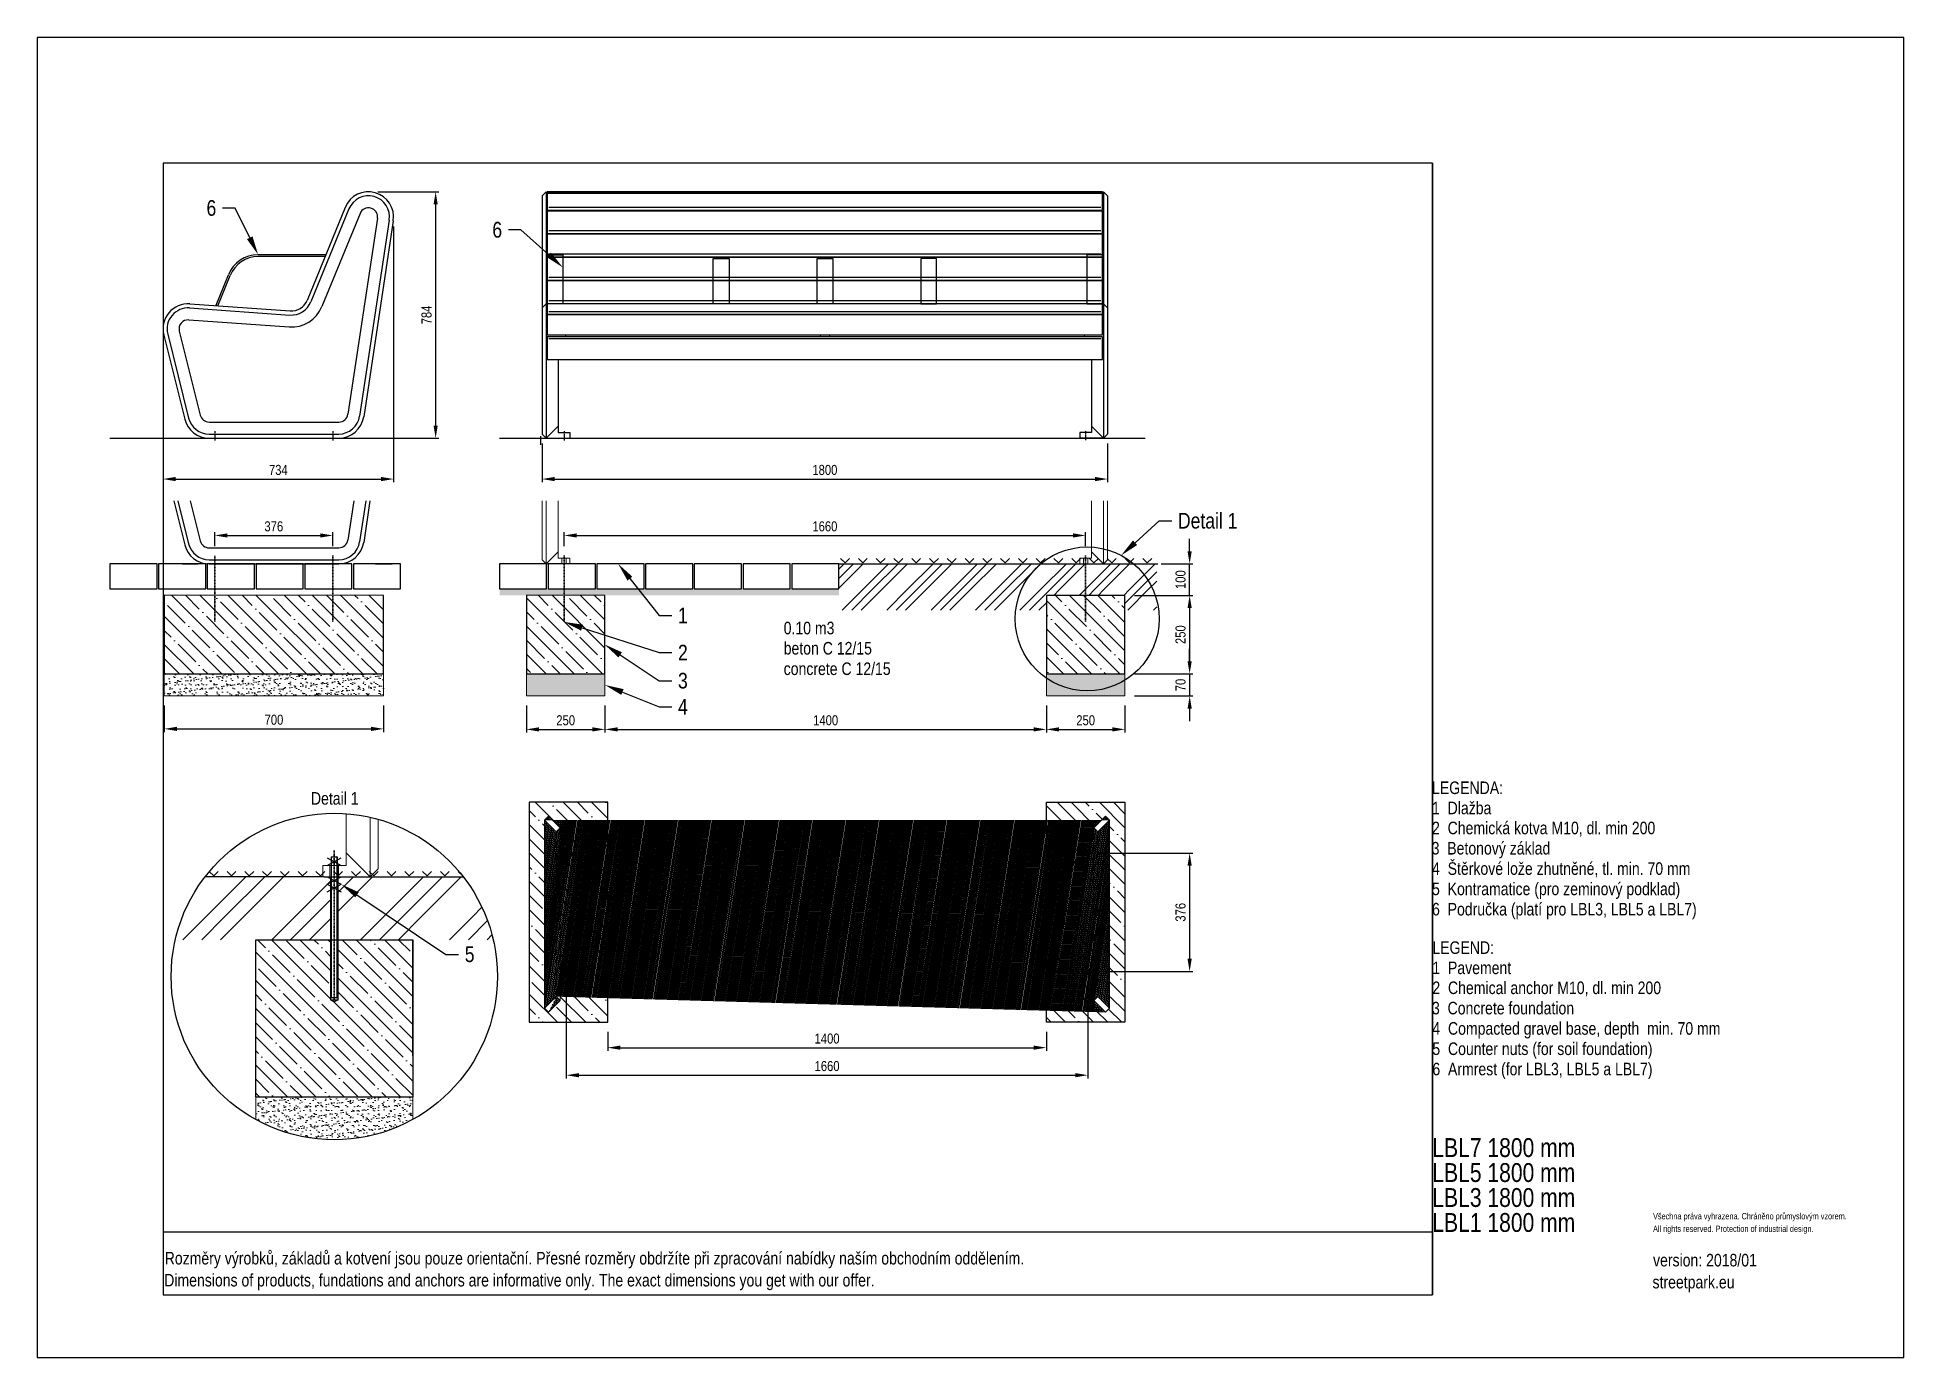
# Model space of a CAD drawing. Header units: millimetres. Extents: x 11004 to 16944, y 3085 to 7285.
import ezdxf
from ezdxf import colors
from ezdxf.entities.mleader import LeaderData, LeaderLine
from ezdxf.lldxf.tags import DXFTag
from ezdxf.math import Vec2, Vec3

# ---------------------------------------------------------------- set-up
doc = ezdxf.new("R2010")
doc.units = ezdxf.units.MM
doc.header["$LTSCALE"] = 0.3
doc.linetypes.add('DashDot', pattern=[15, 9, -3, 0, -3])
doc.layers.add('Nekreslit', color=6, linetype='Continuous', plot=False)
doc.layers.add('SRAFY', color=251, linetype='Continuous', lineweight=13)
doc.styles.add('SEACAD_Arial', font='arial.ttf', dxfattribs={"width": 0.8})
tags = doc.linetypes.add('HIDDEN2', pattern=[4.762499999999999, 3.175, -1.5875]).pattern_tags.tags
tags[6:7] = [DXFTag(74, 4), DXFTag(75, 0), DXFTag(340, '0'), DXFTag(46, 0.0), DXFTag(50, 0.0), DXFTag(44, 0.0), DXFTag(45, 0.0)]
tags[4:5] = [DXFTag(74, 4), DXFTag(75, 0), DXFTag(340, '0'), DXFTag(46, 0.0), DXFTag(50, 0.0), DXFTag(44, 0.0), DXFTag(45, 0.0)]
doc.dimstyles.new('ISO-25', dxfattribs={"dimtxt": 1.6, "dimasz": 2, "dimexe": 0.5, "dimexo": 1.5, "dimtad": 1, "dimdec": 0, "dimtxsty": 'SEACAD_Arial', "dimcen": 2, "dimadec": 0, "dimazin": 0, "dimtfac": 1, "dimtdec": 0, "dimtmove": 0, "dimatfit": 3, "dimfxl": 1, "dimarcsym": 0})

msp = doc.modelspace()

# ---------------------------------------------------------------- texts
at = {"style": 'SEACAD_Arial', "width": 0.8}
for s, height, p in [('0.10 m3', 40, (13379.88864723086, 5386.234518004806)), ('beton C 12/15', 40, (13379.88864723086, 5321.978037786525)), ('concrete C 12/15', 40, (13379.88864723086, 5256.805460225122)), ('LEGENDA:', 40, (15443.33503853712, 4878.080929332466)), ('1  Dlažba', 40, (15443.33503853712, 4813.824449114185)), ('2  Chemická kotva M10, dl. min 200', 40, (15443.33503853712, 4750.276332856889)), ('3  Betonový základ', 40, (15442.15048460378, 4685.766568295794)), ('4  Štěrkové lože zhutněné, tl. min. 70 mm', 40, (15443.33503853712, 4621.055008459341)), ('5  Kontramatice (pro zeminový podklad)', 40, (15443.33503853712, 4556.478739271772)), ('6  Područka (platí pro LBL3, LBL5 a LBL7)', 40, (15443.33503853712, 4491.902470084202)), ('LEGEND:', 40, (15444.4084726781, 4369.588575212293)), ('1  Pavement', 40, (15444.4084726781, 4305.332094994013)), ('2  Chemical anchor M10, dl. min 200', 40, (15444.4084726781, 4241.783978736717)), ('3  Concrete foundation', 40, (15443.22391874476, 4177.274214175622)), ('4  Compacted gravel base, depth  min. 70 mm', 40, (15444.4084726781, 4112.562654339169)), ('5  Counter nuts (for soil foundation)', 40, (15444.4084726781, 4047.96551700665)), ('6  Armrest (for LBL3, LBL5 a LBL7)', 40, (15444.4084726781, 3983.41011596403)), ('LBL7 1800 mm ', 60, (15444.4084726781, 3723.539394707373)), ('LBL5 1800 mm ', 60, (15444.4084726781, 3644.120611313088)), ('LBL3 1800 mm ', 60, (15444.4084726781, 3564.701827918804)), ('LBL1 1800 mm ', 60, (15444.4084726781, 3485.28304452452)), ('All rights reserved. Protection of industrial design.', 20, (16146.72227966634, 3485.28304452452)), ('Všechna práva vyhrazena. Chráněno průmyslovým vzorem.', 20, (16146.72227966634, 3525.28304452452)), ('Rozměry výrobků, základů a kotvení jsou pouze orientační. Přesné rozměry obdržíte při zpracování nabídky naším obchodním oddělením.', 39.99820820429695, (11409.83672011013, 3381.627208643401)), ('version: 2018/01', 39.99993797590681, (16146.72227966634, 3375.478565304308)), ('Dimensions of products, fundations and anchors are informative only. The exact dimensions you get with our offer.', 39.99820820429695, (11408.22117924268, 3311.743398272525)), ('streetpark.eu', 39.99993797590681, (16145.10666893284, 3305.591732722273))]:
    msp.add_text(s, height=height, dxfattribs=at).set_placement(p)
at = {"insert": (11875.19757603731, 4884.36015852295), "char_height": 40, "attachment_point": 1, "style": 'SEACAD_Arial'}
msp.add_mtext_dynamic_manual_height_columns('Detail 1', width=226.121224998973, gutter_width=200, heights=[0], dxfattribs=at)

# ---------------------------------------------------------------- blocks, each defined once
blk = doc.blocks.new('*D134')
at = {"color": 0, "lineweight": -2, "transparency": 16777216}
for p, q in [((12680.9416338045, 5666.473690451301), (12680.9416338045, 5710.716373263493)), ((14340.90482385179, 5666.481929509306), (14340.90482385179, 5710.716373263493)), ((12720.9416338045, 5700.716373263493), (14300.90482385179, 5700.716373263493))]:
    blk.add_line(p, q, dxfattribs=at)
at = {"color": 0, "transparency": 16777216}
for points in [[(12720.9416338045, 5707.38303993016), (12720.9416338045, 5694.049706596826), (12680.9416338045, 5700.716373263493)], [(14300.90482385179, 5707.38303993016), (14300.90482385179, 5694.049706596826), (14340.90482385179, 5700.716373263493)]]:
    blk.add_solid(points, dxfattribs=at)
at = {"layer": 'Defpoints', "color": 0, "transparency": 16777216}
for p in [(14340.90482385179, 5700.716373263493), (12680.9416338045, 5636.473690451301), (14340.90482385179, 5636.481929509306)]:
    blk.add_point(p, dxfattribs=at)
at = {"color": 0, "transparency": 16777216, "insert": (13510.92322882815, 5729.554708870587), "char_height": 32, "attachment_point": 5, "style": 'SEACAD_Arial'}
blk.add_mtext('1660', dxfattribs=at)
blk = doc.blocks.new('*D135')
at = {"color": 0, "lineweight": -2, "transparency": 16777216}
for p, q in [((14545.43343235138, 5510.109005074541), (14681.87272944004, 5510.109005074541)), ((14671.87272944004, 5470.109005074541), (14671.87272944004, 5300.11896720742)), ((14495.90346736948, 5260.11896720742), (14681.87272944004, 5260.11896720742))]:
    blk.add_line(p, q, dxfattribs=at)
at = {"color": 0, "transparency": 16777216}
for points in [[(14665.20606277338, 5470.109005074541), (14678.53939610671, 5470.109005074541), (14671.87272944004, 5510.109005074541)], [(14665.20606277338, 5300.11896720742), (14678.53939610671, 5300.11896720742), (14671.87272944004, 5260.11896720742)]]:
    blk.add_solid(points, dxfattribs=at)
at = {"layer": 'Defpoints', "color": 0, "transparency": 16777216}
for p in [(14515.43343235138, 5510.109005074541), (14465.90346736948, 5260.11896720742), (14671.87272944004, 5260.11896720742)]:
    blk.add_point(p, dxfattribs=at)
at = {"color": 0, "transparency": 16777216, "insert": (14643.03439383295, 5385.113986140983), "char_height": 32, "attachment_point": 5, "rotation": 90, "style": 'SEACAD_Arial'}
blk.add_mtext('250', dxfattribs=at)
blk = doc.blocks.new('*D136')
at = {"color": 0, "lineweight": -2, "transparency": 16777216}
for p, q in [((14671.87272944004, 5300.11896720742), (14671.87272944004, 5340.11896720742)), ((14495.90346736948, 5260.11896720742), (14681.87272944004, 5260.11896720742)), ((14671.87272944004, 5260.11896720742), (14671.87272944004, 5190.110561657697)), ((14495.89359529588, 5190.110561657697), (14681.87272944004, 5190.110561657697)), ((14671.87272944004, 5150.110561657697), (14671.87272944004, 5110.110561657697))]:
    blk.add_line(p, q, dxfattribs=at)
at = {"color": 0, "transparency": 16777216}
for points in [[(14665.20606277338, 5300.11896720742), (14678.53939610671, 5300.11896720742), (14671.87272944004, 5260.11896720742)], [(14665.20606277338, 5150.110561657697), (14678.53939610671, 5150.110561657697), (14671.87272944004, 5190.110561657697)]]:
    blk.add_solid(points, dxfattribs=at)
at = {"layer": 'Defpoints', "color": 0, "transparency": 16777216}
for p in [(14465.90346736948, 5260.11896720742), (14465.89359529588, 5190.110561657697), (14671.87272944004, 5190.110561657697)]:
    blk.add_point(p, dxfattribs=at)
at = {"color": 0, "transparency": 16777216, "insert": (14643.03439383295, 5225.114764432561), "char_height": 32, "attachment_point": 5, "rotation": 90, "style": 'SEACAD_Arial'}
blk.add_mtext('70', dxfattribs=at)
blk = doc.blocks.new('*D137')
at = {"color": 0, "lineweight": -2, "transparency": 16777216}
for p, q in [((11408.42575971327, 5160.09494909849), (11408.42575971327, 5075.453047441031)), ((12106.48872655897, 5160.120728149416), (12106.48872655897, 5075.453047441031)), ((11448.42575971327, 5085.453047441031), (12066.48872655897, 5085.453047441031))]:
    blk.add_line(p, q, dxfattribs=at)
at = {"color": 0, "transparency": 16777216}
for points in [[(11448.42575971327, 5092.119714107698), (11448.42575971327, 5078.786380774364), (11408.42575971327, 5085.453047441031)], [(12066.48872655897, 5092.119714107698), (12066.48872655897, 5078.786380774364), (12106.48872655897, 5085.453047441031)]]:
    blk.add_solid(points, dxfattribs=at)
at = {"layer": 'Defpoints', "color": 0, "transparency": 16777216}
for p in [(11408.42575971327, 5190.09494909849), (12106.48872655897, 5190.120728149416), (12106.48872655897, 5085.453047441031)]:
    blk.add_point(p, dxfattribs=at)
at = {"color": 0, "transparency": 16777216, "insert": (11757.45724313612, 5114.291383048126), "char_height": 32, "attachment_point": 5, "style": 'SEACAD_Arial'}
blk.add_mtext('700', dxfattribs=at)
blk = doc.blocks.new('*D138')
at = {"color": 0, "lineweight": -2, "transparency": 16777216}
for p, q in [((12560.96868183577, 5160.116874509858), (12560.96868183577, 5073.816091276856)), ((12810.96816963622, 5160.116020850549), (12810.96816963622, 5073.816091276856)), ((12600.96868183577, 5083.816091276856), (12770.96816963622, 5083.816091276856))]:
    blk.add_line(p, q, dxfattribs=at)
at = {"color": 0, "transparency": 16777216}
for points in [[(12600.96868183577, 5090.482757943523), (12600.96868183577, 5077.149424610189), (12560.96868183577, 5083.816091276856)], [(12770.96816963622, 5090.482757943523), (12770.96816963622, 5077.149424610189), (12810.96816963622, 5083.816091276856)]]:
    blk.add_solid(points, dxfattribs=at)
at = {"layer": 'Defpoints', "color": 0, "transparency": 16777216}
for p in [(12560.96868183577, 5190.116874509858), (12810.96816963622, 5190.116020850549), (12810.96816963622, 5083.816091276856)]:
    blk.add_point(p, dxfattribs=at)
at = {"color": 0, "transparency": 16777216, "insert": (12685.96842573599, 5112.654426883951), "char_height": 32, "attachment_point": 5, "style": 'SEACAD_Arial'}
blk.add_mtext('250', dxfattribs=at)
blk = doc.blocks.new('*D139')
at = {"color": 0, "lineweight": -2, "transparency": 16777216}
for p, q in [((14215.92322880329, 5160.101304343994), (14215.92322880329, 5073.816091276857)), ((14465.90322736432, 5160.089670019087), (14465.90322736432, 5073.816091276857)), ((14255.92322880329, 5083.816091276857), (14425.90322736432, 5083.816091276857))]:
    blk.add_line(p, q, dxfattribs=at)
at = {"color": 0, "transparency": 16777216}
for points in [[(14255.92322880329, 5090.482757943524), (14255.92322880329, 5077.14942461019), (14215.92322880329, 5083.816091276857)], [(14425.90322736432, 5090.482757943524), (14425.90322736432, 5077.14942461019), (14465.90322736432, 5083.816091276857)]]:
    blk.add_solid(points, dxfattribs=at)
at = {"layer": 'Defpoints', "color": 0, "transparency": 16777216}
for p in [(14215.92322880329, 5190.101304343994), (14465.90322736432, 5190.089670019087), (14465.90322736432, 5083.816091276857)]:
    blk.add_point(p, dxfattribs=at)
at = {"color": 0, "transparency": 16777216, "insert": (14340.9132280838, 5112.654426883952), "char_height": 32, "attachment_point": 5, "style": 'SEACAD_Arial'}
blk.add_mtext('250', dxfattribs=at)
blk = doc.blocks.new('*D140')
at = {"color": 0, "lineweight": -2, "transparency": 16777216}
for p, q in [((12810.95868183285, 5160.116020882946), (12810.95868183285, 5073.816091276856)), ((14215.92322880329, 5160.101304343994), (14215.92322880329, 5073.816091276856)), ((12850.95868183285, 5083.816091276856), (14175.92322880329, 5083.816091276856))]:
    blk.add_line(p, q, dxfattribs=at)
at = {"color": 0, "transparency": 16777216}
for points in [[(12850.95868183285, 5090.482757943523), (12850.95868183285, 5077.149424610189), (12810.95868183285, 5083.816091276856)], [(14175.92322880329, 5090.482757943523), (14175.92322880329, 5077.149424610189), (14215.92322880329, 5083.816091276856)]]:
    blk.add_solid(points, dxfattribs=at)
at = {"layer": 'Defpoints', "color": 0, "transparency": 16777216}
for p in [(12810.95868183285, 5190.116020882946), (14215.92322880329, 5190.101304343994), (14215.92322880329, 5083.816091276856)]:
    blk.add_point(p, dxfattribs=at)
at = {"color": 0, "transparency": 16777216, "insert": (13513.44095531807, 5112.654426883951), "char_height": 32, "attachment_point": 5, "style": 'SEACAD_Arial'}
blk.add_mtext('1400', dxfattribs=at)
blk = doc.blocks.new('*D141')
at = {"color": 0, "lineweight": -2, "transparency": 16777216}
for p, q in [((14671.87272944004, 5650.447616504341), (14671.87272944004, 5690.447616504341)), ((14580.73807985501, 5610.447616504341), (14681.87272944004, 5610.447616504341)), ((14671.87272944004, 5510.109005074541), (14671.87272944004, 5610.447616504341)), ((14495.92346736948, 5510.109005074541), (14681.87272944004, 5510.109005074541)), ((14671.87272944004, 5470.109005074541), (14671.87272944004, 5430.109005074541))]:
    blk.add_line(p, q, dxfattribs=at)
at = {"color": 0, "transparency": 16777216}
for points in [[(14665.20606277338, 5650.447616504341), (14678.53939610671, 5650.447616504341), (14671.87272944004, 5610.447616504341)], [(14665.20606277338, 5470.109005074541), (14678.53939610671, 5470.109005074541), (14671.87272944004, 5510.109005074541)]]:
    blk.add_solid(points, dxfattribs=at)
at = {"layer": 'Defpoints', "color": 0, "transparency": 16777216}
for p in [(14550.73807985501, 5610.447616504341), (14671.87272944004, 5610.447616504341), (14465.92346736948, 5510.109005074541)]:
    blk.add_point(p, dxfattribs=at)
at = {"color": 0, "transparency": 16777216, "insert": (14643.03439383295, 5560.278310789444), "char_height": 32, "attachment_point": 5, "rotation": 90, "style": 'SEACAD_Arial'}
blk.add_mtext('100', dxfattribs=at)
blk = doc.blocks.new('*D142')
at = {"color": 0, "lineweight": -2, "transparency": 16777216}
for p, q in [((12610.92326280125, 5993.193992118033), (12610.92326280125, 5870.183357223765)), ((14410.92319439469, 5993.193992118035), (14410.92319439469, 5870.183357223765)), ((12650.92326280125, 5880.183357223765), (14370.92319439469, 5880.183357223765))]:
    blk.add_line(p, q, dxfattribs=at)
at = {"color": 0, "transparency": 16777216}
for points in [[(12650.92326280125, 5886.850023890432), (12650.92326280125, 5873.516690557098), (12610.92326280125, 5880.183357223765)], [(14370.92319439469, 5886.850023890432), (14370.92319439469, 5873.516690557098), (14410.92319439469, 5880.183357223765)]]:
    blk.add_solid(points, dxfattribs=at)
at = {"layer": 'Defpoints', "color": 0, "transparency": 16777216}
for p in [(12610.92326280125, 6023.193992118033), (14410.92319439469, 6023.193992118035), (14410.92319439469, 5880.183357223765)]:
    blk.add_point(p, dxfattribs=at)
at = {"color": 0, "transparency": 16777216, "insert": (13510.92322859797, 5909.021692830859), "char_height": 32, "attachment_point": 5, "style": 'SEACAD_Arial'}
blk.add_mtext('1800', dxfattribs=at)
blk = doc.blocks.new('*D143')
at = {"color": 0, "lineweight": -2, "transparency": 16777216}
for p, q in [((11568.99763753061, 5666.447330228701), (11568.99763753061, 5710.708134205483)), ((11945.01284987963, 5666.447330228701), (11945.01284987963, 5710.708134205483)), ((11608.99763753061, 5700.708134205483), (11905.01284987963, 5700.708134205483))]:
    blk.add_line(p, q, dxfattribs=at)
at = {"color": 0, "transparency": 16777216}
for points in [[(11608.99763753061, 5707.37480087215), (11608.99763753061, 5694.041467538816), (11568.99763753061, 5700.708134205483)], [(11905.01284987963, 5707.37480087215), (11905.01284987963, 5694.041467538816), (11945.01284987963, 5700.708134205483)]]:
    blk.add_solid(points, dxfattribs=at)
at = {"layer": 'Defpoints', "color": 0, "transparency": 16777216}
for p in [(11945.01284987963, 5700.708134205483), (11568.99763753061, 5636.447330228701), (11945.01284987963, 5636.447330228701)]:
    blk.add_point(p, dxfattribs=at)
at = {"color": 0, "transparency": 16777216, "insert": (11757.00524370512, 5729.557383864419), "char_height": 32, "attachment_point": 5, "style": 'SEACAD_Arial'}
blk.add_mtext('376', dxfattribs=at)
blk = doc.blocks.new('*D160')
at = {"color": 0, "lineweight": -2, "transparency": 16777216}
for p, q in [((12819.94003731704, 4122.041347261838), (12819.94003731704, 4061.372813228973)), ((14215.90322736432, 4122.041347261838), (14215.90322736432, 4061.372813228973)), ((12859.94003731704, 4071.372813228973), (14175.90322736432, 4071.372813228973))]:
    blk.add_line(p, q, dxfattribs=at)
at = {"color": 0, "transparency": 16777216}
for points in [[(12859.94003731704, 4078.039479895639), (12859.94003731704, 4064.706146562306), (12819.94003731704, 4071.372813228973)], [(14175.90322736432, 4078.039479895639), (14175.90322736432, 4064.706146562306), (14215.90322736432, 4071.372813228973)]]:
    blk.add_solid(points, dxfattribs=at)
at = {"layer": 'Defpoints', "color": 0, "transparency": 16777216}
for p in [(12819.94003731704, 4152.041347261838), (14215.90322736432, 4152.041347261838), (14215.90322736432, 4071.372813228973)]:
    blk.add_point(p, dxfattribs=at)
at = {"color": 0, "transparency": 16777216, "insert": (13517.92163234068, 4100.211148836067), "char_height": 32, "attachment_point": 5, "style": 'SEACAD_Arial'}
blk.add_mtext('1400', dxfattribs=at)
blk = doc.blocks.new('*D161')
at = {"color": 0, "lineweight": -2, "transparency": 16777216}
for p, q in [((12687.94003731704, 4284.041347261838), (12687.94003731704, 3973.776023901546)), ((14347.90322736431, 4284.041347261838), (14347.90322736431, 3973.776023901546)), ((12727.94003731704, 3983.776023901546), (14307.90322736431, 3983.776023901546))]:
    blk.add_line(p, q, dxfattribs=at)
at = {"color": 0, "transparency": 16777216}
for points in [[(12727.94003731704, 3990.442690568213), (12727.94003731704, 3977.10935723488), (12687.94003731704, 3983.776023901546)], [(14307.90322736431, 3990.442690568213), (14307.90322736431, 3977.10935723488), (14347.90322736431, 3983.776023901546)]]:
    blk.add_solid(points, dxfattribs=at)
at = {"layer": 'Defpoints', "color": 0, "transparency": 16777216}
for p in [(12687.94003731704, 4314.041347261838), (14347.90322736431, 4314.041347261838), (14347.90322736431, 3983.776023901546)]:
    blk.add_point(p, dxfattribs=at)
at = {"color": 0, "transparency": 16777216, "insert": (13517.92163234068, 4012.61435950864), "char_height": 32, "attachment_point": 5, "style": 'SEACAD_Arial'}
blk.add_mtext('1660', dxfattribs=at)
blk = doc.blocks.new('*D162')
at = {"color": 0, "lineweight": -2, "transparency": 16777216}
for p, q in [((14377.90322736431, 4690.041347261838), (14681.87272944004, 4690.041347261838)), ((14671.87272944004, 4650.041347261838), (14671.87272944004, 4354.041347261838)), ((14377.90322736431, 4314.041347261838), (14681.87272944004, 4314.041347261838))]:
    blk.add_line(p, q, dxfattribs=at)
at = {"color": 0, "transparency": 16777216}
for points in [[(14665.20606277338, 4650.041347261838), (14678.53939610671, 4650.041347261838), (14671.87272944004, 4690.041347261838)], [(14665.20606277338, 4354.041347261838), (14678.53939610671, 4354.041347261838), (14671.87272944004, 4314.041347261838)]]:
    blk.add_solid(points, dxfattribs=at)
at = {"layer": 'Defpoints', "color": 0, "transparency": 16777216}
for p in [(14347.90322736431, 4690.041347261838), (14347.90322736431, 4314.041347261838), (14671.87272944004, 4314.041347261838)]:
    blk.add_point(p, dxfattribs=at)
at = {"color": 0, "transparency": 16777216, "insert": (14643.02347978111, 4502.041347261841), "char_height": 32, "attachment_point": 5, "rotation": 90, "style": 'SEACAD_Arial'}
blk.add_mtext('376', dxfattribs=at)
blk = doc.blocks.new('*D163')
at = {"color": 0, "lineweight": -2, "transparency": 16777216}
for p, q in [((12138.35513696995, 6684.071075897595), (12138.35513696995, 5870.183357223765)), ((11404.4084726781, 6327.523792920521), (11404.4084726781, 5870.183357223765)), ((11444.4084726781, 5880.183357223765), (12098.35513696995, 5880.183357223765))]:
    blk.add_line(p, q, dxfattribs=at)
at = {"color": 0, "transparency": 16777216}
for points in [[(11444.4084726781, 5886.850023890432), (11444.4084726781, 5873.516690557098), (11404.4084726781, 5880.183357223765)], [(12098.35513696995, 5886.850023890432), (12098.35513696995, 5873.516690557098), (12138.35513696995, 5880.183357223765)]]:
    blk.add_solid(points, dxfattribs=at)
at = {"layer": 'Defpoints', "color": 0, "transparency": 16777216}
for p in [(12138.35513696995, 6714.071075897595), (11404.4084726781, 6357.523792920521), (12138.35513696995, 5880.183357223765)]:
    blk.add_point(p, dxfattribs=at)
at = {"color": 0, "transparency": 16777216, "insert": (11771.38180482403, 5909.032606882701), "char_height": 32, "attachment_point": 5, "style": 'SEACAD_Arial'}
blk.add_mtext('734', dxfattribs=at)
blk = doc.blocks.new('*D164')
at = {"color": 0, "lineweight": -2, "transparency": 16777216}
for p, q in [((12088.35513696995, 6794.071075897594), (12282.13184771006, 6794.071075897594)), ((12272.13184771006, 6754.071075897594), (12272.13184771006, 6050.447699283603)), ((11975.01304197022, 6010.447699283603), (12282.13184771006, 6010.447699283603))]:
    blk.add_line(p, q, dxfattribs=at)
at = {"color": 0, "transparency": 16777216}
for points in [[(12265.46518104339, 6754.071075897594), (12278.79851437672, 6754.071075897594), (12272.13184771006, 6794.071075897594)], [(12265.46518104339, 6050.447699283603), (12278.79851437672, 6050.447699283603), (12272.13184771006, 6010.447699283603)]]:
    blk.add_solid(points, dxfattribs=at)
at = {"layer": 'Defpoints', "color": 0, "transparency": 16777216}
for p in [(12058.35513696995, 6794.071075897594), (11945.01304197022, 6010.447699283603), (12272.13184771006, 6010.447699283603)]:
    blk.add_point(p, dxfattribs=at)
at = {"color": 0, "transparency": 16777216, "insert": (12243.29351210296, 6402.2593875906), "char_height": 32, "attachment_point": 5, "rotation": 90, "style": 'SEACAD_Arial'}
blk.add_mtext('784', dxfattribs=at)

# ---------------------------------------------------------------- dimensions: what is measured, and where the dimension line sits
for base, p1, p2, picture, middle in [((12272.13184771006, 6010.447699283603), (12058.35513696995, 6794.071075897594), (11945.01304197022, 6010.447699283603), '*D164', (12243.29351210296, 6402.2593875906)), ((14671.87272944004, 5610.447616504341), (14465.92346736948, 5510.109005074541), (14550.73807985501, 5610.447616504341), '*D141', (14643.03439383295, 5560.278310789444)), ((14671.87272944004, 4314.041347261838), (14347.90322736431, 4690.041347261838), (14347.90322736431, 4314.041347261838), '*D162', (14643.02347978111, 4502.041347261841))]:
    dim = msp.add_linear_dim(base=base, p1=p1, p2=p2, angle=90, dimstyle='ISO-25')
    dim.commit()
    dim.dimension.update_dxf_attribs({"geometry": picture, "text_midpoint": middle})
for base, p1, p2, picture, middle in [((12138.35513696995, 5880.183357223765), (11404.4084726781, 6357.523792920521), (12138.35513696995, 6714.071075897595), '*D163', (11771.38180482403, 5909.032606882701)), ((11945.01284987963, 5700.708134205483), (11568.99763753061, 5636.447330228701), (11945.01284987963, 5636.447330228701), '*D143', (11757.00524370512, 5729.557383864419)), ((14347.90322736431, 3983.776023901546), (12687.94003731704, 4314.041347261838), (14347.90322736431, 4314.041347261838), '*D161', (13517.92163234068, 4012.61435950864))]:
    dim = msp.add_linear_dim(base=base, p1=p1, p2=p2, dimstyle='ISO-25')
    dim.commit()
    dim.dimension.update_dxf_attribs({"geometry": picture, "text_midpoint": middle})
for base, p1, p2, override, picture, middle in [((14410.92319439469, 5880.183357223765), (12610.92326280125, 6023.193992118033), (14410.92319439469, 6023.193992118035), {"dimrnd": 1}, '*D142', (13510.92322859797, 5909.021692830859)), ((14340.90482385179, 5700.716373263493), (12680.9416338045, 5636.473690451301), (14340.90482385179, 5636.481929509306), {"dimscale": 0, "dimrnd": 1}, '*D134', (13510.92322882815, 5729.554708870587)), ((12106.48872655897, 5085.453047441031), (11408.42575971327, 5190.09494909849), (12106.48872655897, 5190.120728149416), {"dimscale": 0, "dimrnd": 10}, '*D137', (11757.45724313612, 5114.291383048126)), ((12810.96816963622, 5083.816091276856), (12560.96868183577, 5190.116874509858), (12810.96816963622, 5190.116020850549), {"dimscale": 0, "dimtix": 0, "dimtofl": 1, "dimtmove": 0, "dimatfit": 3}, '*D138', (12685.96842573599, 5112.654426883951)), ((14215.92322880329, 5083.816091276856), (12810.95868183285, 5190.116020882946), (14215.92322880329, 5190.101304343994), {"dimscale": 0, "dimrnd": 10, "dimtix": 0, "dimtofl": 1, "dimtmove": 0, "dimatfit": 3}, '*D140', (13513.44095531807, 5112.654426883951)), ((14465.90322736432, 5083.816091276857), (14215.92322880329, 5190.101304343994), (14465.90322736432, 5190.089670019087), {"dimscale": 0, "dimtix": 0, "dimtofl": 1, "dimtmove": 0, "dimatfit": 3}, '*D139', (14340.9132280838, 5112.654426883952)), ((14215.90322736432, 4071.372813228973), (12819.94003731704, 4152.041347261838), (14215.90322736432, 4152.041347261838), {"dimrnd": 10}, '*D160', (13517.92163234068, 4100.211148836067))]:
    dim = msp.add_linear_dim(base=base, p1=p1, p2=p2, dimstyle='ISO-25', override=override)
    dim.commit()
    dim.dimension.update_dxf_attribs({"geometry": picture, "text_midpoint": middle})
for base, p1, p2, override, picture, middle in [((14671.87272944004, 5260.11896720742), (14515.43343235138, 5510.109005074541), (14465.90346736948, 5260.11896720742), {"dimscale": 0}, '*D135', (14643.03439383295, 5385.113986140983)), ((14671.87272944004, 5190.110561657697), (14465.90346736948, 5260.11896720742), (14465.89359529588, 5190.110561657697), {"dimscale": 0, "dimtmove": 1}, '*D136', (14643.03439383295, 5225.114764432561))]:
    dim = msp.add_linear_dim(base=base, p1=p1, p2=p2, angle=90, dimstyle='ISO-25', override=override)
    dim.commit()
    dim.dimension.update_dxf_attribs({"geometry": picture, "text_midpoint": middle})

# ---------------------------------------------------------------- hatches: boundary and pattern name
at = {"layer": 'SRAFY'}
h = msp.add_hatch(dxfattribs=at)
h.set_pattern_fill('GOST_GROUND', color=256, scale=10)
h.set_pattern_definition([(45, (5995.000000003916, 295.790288895605), (141.4213562373095, -8.881784197001252e-15), [200]), (45, (6025.000000003916, 295.790288895605), (141.4213562373095, -8.881784197001252e-15), [200]), (45, (6055.000000003916, 295.790288895605), (141.4213562373095, -8.881784197001252e-15), [200])])
h.paths.add_polyline_path([(14215.88782926657, 5462.779284004207), (13555.00000000392, 5463.045204128666), (13555.44540109212, 5610.448584239353), (14567.38636342133, 5610.438584239354), (14567.38636342133, 5463.035604205214), (14465.92346736948, 5463.035604205214), (14465.92346736948, 5510.101650972289), (14215.88782926657, 5510.098506156814)])
h = msp.add_hatch(dxfattribs=at)
h.set_pattern_fill('TERACO', color=256, scale=20)
h.set_pattern_definition([(45, (5995.000000003916, 295.790288895605), (-28.2842712474619, 28.2842712474619), [20, -20]), (135, (6051.568542403917, 295.790288895605), (-28.2842712474619, -28.2842712474619), [20, -20])])
h.paths.add_polyline_path([(13555.44540109212, 5610.448584239353), (13555.44540109212, 5633.476471441509), (14570.62356756341, 5633.476471441509), (14570.62356756341, 5610.458584239354)])
h = msp.add_hatch(dxfattribs=at)
h.set_pattern_fill('AR-SAND', color=256, scale=0.5)
h.set_pattern_definition([(37.50000000000001, (5940, 295.7894039398525), (-0.8000156479920228, 24.47066186646712), [0, -19.304, 0, -21.59, 0, -20.6375]), (7.499999999999999, (5940, 295.7894039398525), (22.47616415690013, 35.84125502841771), [0, -10.414, 0, -17.399, 0, -6.6675]), (327.5, (5924.379, 295.7894039398525), (39.5496185120729, 0.0718592339272881), [0, -6.35, 0, -22.86, 0, -29.845]), (317.5, (5924.379, 295.7894039398525), (38.17782262361486, 11.14646616286081), [0, -3.175, 0, -14.986, 0, -17.145])])
h.paths.add_polyline_path([(12475.4454010882, 5530.447699283601), (12475.4454010882, 5510.490074401047), (12505.97756411688, 5510.447699283601), (12625.9502770815, 5510.281191008462), (12625.9502770815, 5530.447699283601)])
h.paths.add_polyline_path([(13555.4454010882, 5510.100766016536), (13555.4454010882, 5530.447699283601), (12625.9502770815, 5530.447699283601), (12625.9502770815, 5510.281191008462), (12755.9502770815, 5510.100766016536)])
h = msp.add_hatch(dxfattribs=at)
h.set_pattern_fill('ANSI35', color=256, scale=10, angle=90)
h.set_pattern_definition([(135, (-31, 0), (-44.90128060534577, -44.90128060534576), []), (135, (-31, 44.90130000000001), (-44.90128060534577, -44.90128060534576), [79.375, -15.875, 0, -15.875])])
edge = h.paths.add_edge_path()
edge.add_line((12106.48872655897, 5510.085841906905), (11408.41711597383, 5510.409338896154))
edge.add_line((11408.41711597383, 5510.409338896154), (11408.41711597383, 5260.100510811242))
edge.add_line((11408.41711597383, 5260.100510811242), (12046.41479032139, 5260.085692709387))
edge.add_line((12046.41479032139, 5260.085692709387), (12046.41479044102, 5260.120728149415))
edge.add_arc((12046.41479040743, 5260.110728149415), 0.0100000000002747, -89.9999462118434, 89.99980753615807, ccw=False)
edge.add_line((12046.41479041682, 5260.100728149415), (12106.48872655897, 5260.085841906905))
edge.add_line((12106.48872655897, 5260.085841906905), (12106.48872655897, 5510.085841906905))
h = msp.add_hatch(dxfattribs=at)
h.set_pattern_fill('ANSI35', color=256, scale=10, angle=90)
h.set_pattern_definition([(135, (5940, 0), (-44.90128060534577, -44.90128060534576), []), (135, (5940, 44.90130000000001), (-44.90128060534577, -44.90128060534576), [79.375, -15.875, 0, -15.875])])
h.paths.add_polyline_path([(12810.9416338045, 5510.100766016536), (12560.96892083988, 5510.447699283601), (12560.96892083988, 5260.110728149415), (12810.97892083988, 5260.110728149415)])
h = msp.add_hatch(dxfattribs=at)
h.set_pattern_fill('ANSI35', color=256, scale=10, angle=90)
h.set_pattern_definition([(135, (6149.445868234505, 0.008239058004619437), (-44.90128060534577, -44.90128060534576), []), (135, (6149.445868234505, 44.90953905800463), (-44.90128060534577, -44.90128060534576), [79.375, -15.875, 0, -15.875])])
h.paths.add_polyline_path([(14465.8861803752, 5510.109005074541), (14215.89618037519, 5510.109005074541), (14215.90846736948, 5260.12396740742), (14465.91846736947, 5260.113967007419)])
h = msp.add_hatch(dxfattribs=at)
h.set_pattern_fill('AR-SAND', color=256, scale=0.5)
h.set_pattern_definition([(37.50000000000001, (5909, 0), (-0.8000156479920228, 24.47066186646712), [0, -19.304, 0, -21.59, 0, -20.6375]), (7.499999999999999, (5909, 0), (22.47616415690013, 35.84125502841771), [0, -10.414, 0, -17.399, 0, -6.6675]), (327.5, (5893.379, 0), (39.5496185120729, 0.0718592339272881), [0, -6.35, 0, -22.86, 0, -29.845]), (317.5, (5893.379, 0), (38.17782262361486, 11.14646616286081), [0, -3.175, 0, -14.986, 0, -17.145])])
h.paths.add_polyline_path([(12106.48860705941, 5190.118487096781), (12106.48884605852, 5260.110877346932), (11408.43576155387, 5260.09783145683), (11408.42576171979, 5190.108992704528)])
h = msp.add_hatch(dxfattribs=at)
h.set_pattern_fill('AR-SAND', color=256, scale=0.5)
h.set_pattern_definition([(37.50000000000001, (0, 0), (-0.8000156479920228, 24.47066186646712), [0, -19.304, 0, -21.59, 0, -20.6375]), (7.499999999999999, (0, 0), (22.47616415690013, 35.84125502841771), [0, -10.414, 0, -17.399, 0, -6.6675]), (327.5, (-15.621, 0), (39.5496185120729, 0.0718592339272881), [0, -6.35, 0, -22.86, 0, -29.845]), (317.5, (-15.621, 0), (38.17782262361486, 11.14646616286081), [0, -3.175, 0, -14.986, 0, -17.145])])
h.paths.add_polyline_path([(12810.95892083988, 5260.110728149415), (12560.96892083988, 5260.110728149415), (12560.96868183577, 5190.116874509858), (12810.95868183285, 5190.116020882946)])
h.paths.add_polyline_path([(14215.90348183287, 5260.118429565644), (14465.91346444948, 5260.145718778042), (14465.91322533303, 5190.118967208246), (14215.92322880329, 5190.109543401998)])
at = {"layer": 'SRAFY', "lineweight": 15}
h = msp.add_hatch(dxfattribs=at)
h.set_pattern_fill('ANSI35', color=256, scale=10, angle=90)
h.set_pattern_definition([(135, (-880.8034475550776, -3680.354810905474), (-44.90128060534577, -44.90128060534576), []), (135, (-880.8034475550776, -3635.453510905474), (-44.90128060534577, -44.90128060534576), [79.375, -15.875, 0, -15.875])])
h.paths.add_polyline_path([(12819.94003731704, 4852.041347261838), (12569.94003731704, 4852.041347261838), (12569.94003731704, 4152.041347261838), (12819.94003731704, 4152.041347261838)])
h.paths.add_polyline_path([(12687.94003731704, 4672.041347261838), (12670.85172556247, 4672.041347261838, 0.4142135623730951), (12668.85172556247, 4670.041347261838), (12668.85172556247, 4334.041347261838, 0.4142135623730951), (12670.85172556247, 4332.041347261838), (12687.94003731704, 4332.041347261838, -1), (12687.94003731704, 4296.041347261838), (12670.85172556247, 4296.041347261838, 0.4142135623730951), (12668.85172556247, 4294.041347261838), (12668.85172556247, 4221.396684495063), (12631.49638741619, 4184.041346348793), (12618.76846444178, 4196.769269323195), (12618.75009254095, 4795.331796188271), (12618.76846444178, 4795.313424287437), (12631.49638741619, 4808.041347261838), (12668.85172556247, 4770.686009115569), (12668.85172556247, 4710.041347261838, 0.4142135623730951), (12670.85172556247, 4708.041347261838), (12687.94003731704, 4708.041347261838, -1)], flags=16)
h.paths.add_polyline_path([(14465.90322736432, 4852.041347261838), (14215.90322736432, 4852.041347261838), (14215.90322736432, 4152.041347261838), (14465.90322736432, 4152.041347261838)])
h.paths.add_polyline_path([(14417.07480023957, 4196.769269323195), (14404.34687726516, 4184.041346348793), (14366.99153911888, 4221.396684495063), (14366.99153911888, 4294.041347261838, 0.414213562373095), (14364.99153911888, 4296.041347261838), (14347.90322736431, 4296.041347261838, -1), (14347.90322736431, 4332.041347261838), (14364.99153911888, 4332.041347261838, 0.4142135623730951), (14366.99153911888, 4334.041347261838), (14366.99153911888, 4670.041347261838, 0.4142135623730929), (14364.99153911888, 4672.041347261838), (14347.90322736431, 4672.041347261838, -1), (14347.90322736431, 4708.041347261838), (14364.99153911888, 4708.041347261838, 0.4142135623730951), (14366.99153911888, 4710.041347261838), (14366.99153911888, 4770.686009115569), (14404.34687726516, 4808.041347261838), (14417.09317101264, 4795.295053514361)], flags=16)
at = {"layer": 'SRAFY'}
h = msp.add_hatch(dxfattribs=at)
h.set_pattern_fill('ANSI31', color=256, angle=36)
h.set_pattern_definition([(81, (0, 0), (-3.135910481389562, 0.4966794265027332), [])])
edge = h.paths.add_edge_path()
edge.add_line((12618.76846444178, 4795.313424287437), (12656.12380258806, 4757.958086141152))
edge.add_line((12668.85172556247, 4770.686009115569), (12656.12380350111, 4757.958087054212))
edge.add_line((12631.49638787272, 4808.041346805316), (12668.85172556247, 4770.686009115569))
edge.add_line((12631.49638650314, 4808.041346348793), (12618.75009366871, 4795.295053514361))
edge.add_line((12618.76846444178, 4196.769269323195), (12656.12380258806, 4234.124607469479))
edge.add_line((12631.49638650314, 4184.041347261838), (12618.75009366871, 4196.78764009627))
edge.add_line((12631.49638787272, 4184.041346805316), (12668.85172556247, 4221.396684495063))
edge.add_line((12668.85172556247, 4221.396684495063), (12656.12380350111, 4234.124606556419))
edge.add_line((14404.34687680863, 4184.041346805316), (14366.99153911888, 4221.396684495063))
edge.add_line((14366.99153911888, 4221.396684495063), (14379.71946118024, 4234.124606556419))
edge.add_line((14417.07480023957, 4196.769269323195), (14379.7194620933, 4234.124607469479))
edge.add_line((14404.34687817821, 4184.041347261838), (14417.09317101264, 4196.78764009627))
edge.add_line((14417.07480023957, 4795.313424287437), (14379.71946209329, 4757.958086141152))
edge.add_line((14366.99153911888, 4770.686009115569), (14379.71946118024, 4757.958087054212))
edge.add_line((14404.34687680863, 4808.041346805316), (14366.99153911888, 4770.686009115569))
edge.add_line((14404.34687817821, 4808.041346348793), (14417.09317101264, 4795.295053514361))
h = msp.add_hatch(dxfattribs=at)
h.set_pattern_fill('TERACO', color=256, scale=20)
h.set_pattern_definition([(45, (3702.818541445688, -699.7206218558322), (-28.2842712474619, 28.2842712474619), [20, -20]), (135, (3759.387083845688, -699.7206218558322), (-28.2842712474619, -28.2842712474619), [20, -20])])
h.paths.add_polyline_path([(11547.59044656495, 4614.937673487916), (11547.59044656495, 4637.965560690071), (12351.20734637271, 4637.965560690071), (12351.20734637271, 4614.947673487916)])
h = msp.add_hatch(dxfattribs=at)
h.set_pattern_fill('GOST_GROUND', color=256, scale=20)
h.set_pattern_definition([(45, (4470.418029167957, 245.7894039398525), (282.842712474619, -1.77635683940025e-14), [400]), (45, (4530.418029167957, 245.7894039398525), (282.842712474619, -1.77635683940025e-14), [400]), (45, (4590.418029167957, 245.7894039398525), (282.842712474619, -1.77635683940025e-14), [400])])
h.paths.add_polyline_path([(11939.40105453099, 4614.956710518768), (11917.40112915603, 4614.951198961106), (11538.46431024787, 4614.967232610546, 0.107975224985954), (11443.62106024914, 4414.66665510227), (11699.40103545759, 4414.66665510227), (11939.40105453099, 4414.66665510227)])
h.paths.add_polyline_path([(12360.3375725979, 4614.967232610546), (11981.40102043715, 4614.967232610546), (11959.40109506219, 4614.961721052883), (11959.40109506219, 4414.66665510227), (12199.40111413569, 4414.66665510227), (12455.18082259663, 4414.66665510227, 0.1079752249859539)])
h = msp.add_hatch(dxfattribs=at)
h.set_pattern_fill('ANSI35', color=256, scale=10, angle=90)
h.set_pattern_definition([(135, (0, 0), (-44.90128060534577, -44.90128060534576), []), (135, (2.749411666127753e-15, 44.90130000000001), (-44.90128060534577, -44.90128060534576), [79.375, -15.875, 0, -15.875])])
h.paths.add_polyline_path([(11937.40105453099, 4414.66665510227), (11699.40103545759, 4414.66665510227), (11699.40103545759, 3914.66658953717), (12199.40111413569, 3914.66658953717), (12199.40111413569, 4414.66665510227), (11961.40109506219, 4414.66665510227), (11961.40109506219, 4223.666656294368), (11949.40107479659, 4216.738441363744), (11937.40105453099, 4223.666656294368)])
h = msp.add_hatch(dxfattribs=at)
h.set_pattern_fill('AR-SAND', color=256, scale=0.5, angle=9.362000000000001e-06)
h.set_pattern_definition([(37.500009362, (4470.418029167957, 245.7894039398525), (-0.8000196464424799, 24.47066173574606), [0, -19.304, 0, -21.59, 0, -20.6375]), (7.500009362000009, (4470.418029167957, 245.7894039398525), (22.47615830052032, 35.84125870097132), [0, -10.41399999999999, 0, -17.39899999999998, 0, -6.667499999999995]), (327.500009362, (4454.797029167957, 245.7894013874167), (39.54961850033074, 0.0718656962449597), [0, -6.349999999999994, 0, -22.85999999999998, 0, -29.84499999999998]), (317.500009362, (4454.797029167957, 245.7894013874167), (38.17782080230714, 11.14647240103001), [0, -3.175, 0, -14.986, 0, -17.145])])
h.paths.add_polyline_path([(11699.40103545759, 3914.66658953717), (11699.40103545759, 3842.836793041798, 0.2566589546228005), (12199.40111413569, 3842.836939623995), (12199.40111413569, 3914.66658953717)])

# ---------------------------------------------------------------- linework, layer by layer
for p, q in [((12623.66955472263, 6794.07107544107), (12610.9232618882, 6781.324782606638)), ((12610.94163266127, 6781.343153379699), (12610.92326280125, 6023.193992118033)), ((12623.66955472263, 6794.07107544107), (12623.66955746178, 6010.447699283601)), ((12623.66955609221, 6794.071076810638), (12627.25534186558, 6790.485290124214)), ((12632.25534207331, 6792.496262861723), (14389.59111512263, 6792.496262861723)), ((14398.17690110373, 6794.071076810638), (14394.59111533036, 6790.485290124214)), ((14398.17690110373, 6794.071075897593), (14398.17690064721, 6010.447699283601)), ((14398.17690247331, 6794.07107544107), (14410.92319530775, 6781.324782606638)), ((14410.90482453467, 6781.343153379699), (14410.92319439469, 6023.193992118033)), ((11984.3389802384, 6744.429158696064), (11862.90669314435, 6448.364639289899)), ((11996.36660133927, 6739.495972032881), (11874.93431424523, 6443.431452626701)), ((12031.52426301874, 6725.075887940464), (11910.09197592469, 6429.011368534284)), ((12632.25534207331, 6744.856223666024), (14389.59111512263, 6744.856223666024)), ((12685.94081375962, 6735.293683423168), (12685.94072765993, 6732.688577270443)), ((13495.92205918281, 6732.688741724955), (13495.92205918281, 6735.29384787768)), ((13525.92214526611, 6732.687750211395), (13525.92214526611, 6735.29285636412)), ((14335.90564343632, 6735.293683423168), (14335.90572953601, 6732.688577270443)), ((12087.01880225763, 6709.666853900042), (11992.68678733595, 6086.109920277628)), ((12124.59129618507, 6703.982867616349), (12030.25928126338, 6080.425933993934)), ((12137.44504410761, 6702.038345992991), (12043.11302918592, 6078.481412370576)), ((12632.25534207331, 6670.704065120737), (14389.59111512263, 6670.704065120737)), ((12685.9383630043, 6661.141524877881), (12685.93827690462, 6658.536418725142)), ((13495.91961292329, 6658.672611873439), (13495.91969452718, 6661.141689332379)), ((13525.91969900659, 6658.671620359893), (13525.91978061048, 6661.140697818819)), ((14335.90809419164, 6661.141524877881), (14335.90818029133, 6658.536418725142)), ((12632.25534207331, 6596.687935269221), (14389.59111512263, 6596.687935269221)), ((12685.93591674478, 6587.125395026365), (12685.93583064509, 6584.52028887364)), ((13495.91716666377, 6584.656482021952), (13495.91716666377, 6587.125559480877)), ((13525.91725274707, 6584.655490508392), (13525.91725274707, 6587.124567967332)), ((14335.91054045116, 6587.125395026365), (14335.91062655085, 6584.52028887364)), ((12632.25534207331, 6522.671805417735), (14389.59111512263, 6522.671805417735)), ((12680.95759361852, 6513.109429629376), (12680.95750751883, 6510.504323476651)), ((12685.93347048526, 6513.109265174879), (12685.93338438557, 6510.504159022139)), ((13495.91472087757, 6510.654673396801), (13495.91472087757, 6513.109429629376)), ((13525.91480696087, 6510.653681883241), (13525.91480696087, 6513.108438115816)), ((14335.91298671068, 6513.109265174879), (14335.91307281037, 6510.504159022139)), ((11489.08215641896, 6424.360584287937), (11808.30265250211, 6402.038512689822)), ((11489.98899057763, 6437.328916941322), (11809.20948666078, 6415.006845343192)), ((12623.66955493036, 6437.509471237647), (12610.92326209593, 6424.763178403215)), ((12623.66955629994, 6437.509471694169), (12627.25534207331, 6433.92368592079)), ((12632.25534207331, 6448.669996792583), (14389.59111512263, 6448.669996792583)), ((12685.93102469906, 6439.107456549727), (12685.93093859937, 6437.509307239658)), ((13495.91230340253, 6437.509471694169), (13495.91230340253, 6439.107621004239)), ((13525.91238948584, 6437.508480180624), (13525.91238948584, 6439.10662949068)), ((14335.91543249688, 6439.107456549727), (14335.91551859657, 6437.509307239658)), ((14398.176900896, 6437.509471694169), (14394.59111512263, 6433.92368592079)), ((14398.17690226558, 6437.509471237647), (14410.92319510001, 6424.763178403215)), ((11486.43141041668, 6386.453150378064), (11805.65190649983, 6364.131078779948)), ((12632.25534207331, 6413.54001204837), (14389.59111512263, 6413.54001204837)), ((11406.78481457604, 6338.170041272551), (11473.3743636097, 6071.093947635633)), ((11419.39865901763, 6341.315025915352), (11485.98820805129, 6074.238932278418)), ((11456.26989661611, 6350.508057948133), (11522.85944564978, 6083.431964311214)), ((14389.59111512263, 6326.085499819355), (12632.25534207331, 6326.085499819355)), ((12685.92770425744, 6338.641321882127), (12685.92749771056, 6332.391862144565)), ((13495.90903578031, 6338.641486336639), (13495.90862080048, 6332.392026599076)), ((13525.90912186362, 6338.640494823079), (13525.90870688378, 6332.391035085531)), ((14335.91875293851, 6338.641321882127), (14335.91895948538, 6332.391862144565)), ((12661.85332181976, 6260.970818414224), (12661.85332181976, 6048.63146546767)), ((14359.99313537618, 6260.970818414224), (14359.99313537618, 6048.63146546767)), ((11550.99802171178, 6061.447699283603), (11964.01304197027, 6061.447699283603)), ((11466.41384520141, 6010.447699283603), (11516.41384520141, 6010.447699283603)), ((11466.414037292, 6010.447699283603), (11516.414037292, 6010.447699283603)), ((11550.99802171178, 6023.447699283603), (11964.01304197027, 6023.447699283603)), ((11550.99802171178, 6010.447699283603), (11964.01304197027, 6010.447699283603)), ((12080.9503593124, 6010.447699283602), (12133.52347040392, 6010.447699283601)), ((12605.94163357433, 6016.447926483862), (12605.94163357433, 5988.952977200348)), ((12623.66955563569, 6010.447699283601), (12610.92326280125, 6023.193992118033)), ((12623.66955700526, 6010.447698827078), (12661.85332273281, 6048.631464554624)), ((12623.66955563568, 6010.447699283601), (12688.61075395926, 6010.447699283601)), ((12623.66955563568, 6010.447699283601), (12698.94163357433, 6010.447699283601)), ((12661.85332181976, 6048.63146546767), (12661.85332181976, 6028.447699283601)), ((12661.85332181976, 6028.447699283601), (12698.94163357433, 6028.447699283601)), ((12698.94163357433, 6028.447699283601), (12698.94163357433, 6010.447699283601)), ((14359.99313537618, 6028.447699283601), (14322.90482362161, 6028.447699283601)), ((14322.90482362161, 6028.447699283601), (14322.90482362161, 6010.447699283601)), ((14398.17690156026, 6010.447699283601), (14322.90482362161, 6010.447699283601)), ((14398.17690156026, 6010.447699283601), (14333.23570323668, 6010.447699283601)), ((14398.17690019068, 6010.447698827078), (14359.99313446313, 6048.631464554624)), ((14359.99313537618, 6048.63146546767), (14359.99313537618, 6028.447699283601)), ((14398.17690156025, 6010.447699283601), (14410.92319439469, 6023.193992118033)), ((11438.62937893202, 5810.447699283615), (11473.37417151911, 5671.093947635631)), ((11452.02735611356, 5810.447699283601), (11485.9880159607, 5674.238932278417)), ((11491.19067402886, 5810.447699283615), (11522.85925355919, 5683.431964311212)), ((12011.49647866111, 5810.447699283601), (11992.68659524536, 5686.109920277626)), ((12049.92884896874, 5810.447699283601), (12030.25908917279, 5680.425933993933)), ((12063.07676512661, 5810.447699283601), (12043.11283709533, 5678.481412370575)), ((11550.99782962119, 5661.447699283601), (11964.01284987969, 5661.447699283601)), ((11466.41384520141, 5610.447699283601), (11516.41384520141, 5610.447699283601)), ((11550.99782962119, 5623.447699283601), (11964.01284987969, 5623.447699283601)), ((11550.99782962119, 5610.447699283601), (11964.01284987969, 5610.447699283601)), ((12080.95985505581, 5610.418474389708), (12133.54230820105, 5610.389722504087)), ((13555.4454010882, 5610.446327602185), (14570.11368219172, 5610.447616504341)), ((11235.4454010882, 5530.447699283601), (11377.3875033715, 5530.447699283601)), ((11926.90107479659, 4674.967232610546), (11971.90107479659, 4650.967232610546)), ((11926.90107479659, 4650.967232610546), (11971.90107479659, 4674.967232610546)), ((11939.40108838649, 4677.033078626645), (11939.40108838648, 4231.26666156347)), ((11941.00102606388, 4678.633053556845), (11957.80097451779, 4678.633053556845)), ((11959.40106120679, 4231.26666156347), (11959.40106120678, 4677.033078626645)), ((11917.41698399155, 4614.967232610546), (11538.46431024787, 4614.967232610546)), ((11917.41698399155, 4614.967232610546), (12360.3375725979, 4614.967232610545)), ((11926.90107479659, 4614.967232610545), (11971.90107479659, 4590.967232610545)), ((11926.90107479659, 4590.967232610545), (11971.90107479659, 4614.967232610545)), ((11926.90107479659, 4590.967232610545), (11971.90107479659, 4566.967232610545)), ((11926.90107479659, 4566.967232610545), (11971.90107479659, 4590.967232610545)), ((11935.40107479659, 4614.967232610546), (11963.40107479659, 4614.967232610546)), ((11981.40102043715, 4614.967232610546), (12360.3375725979, 4614.967232610546)), ((11937.40105453099, 4223.666656294368), (11949.40107479659, 4216.738441363744)), ((11961.40109506219, 4223.666656294368), (11949.40107479659, 4216.738441363744))]:
    msp.add_line(p, q)
at = {"linetype": 'HIDDEN2'}
for p, q in [((11919.7689116893, 6593.845689254146), (11707.00422835078, 6593.845689254146)), ((11919.7689116893, 6587.845689254146), (11707.00422835079, 6587.845689254146)), ((11573.47241009082, 6433.628491946631), (11612.43147518497, 6530.055561782569)), ((11579.03551321822, 6431.380852386133), (11617.99457831237, 6527.807922222076)), ((11941.00102606388, 4678.633053556845), (11939.40108838649, 4677.033078626645)), ((11959.40106120679, 4677.033078626645), (11939.40108838649, 4677.033078626645)), ((11959.40106120679, 4677.033078626645), (11957.80097451779, 4678.633053556845)), ((11937.40105453099, 4614.928438632893), (11937.40105453099, 4414.66665510227)), ((11939.40105453099, 4614.949194754926), (11939.40105453099, 4614.929227198926)), ((11959.40109506219, 4614.929227198926), (11959.40109506219, 4614.949194754926)), ((11961.40109506219, 4414.66665510227), (11961.40109506219, 4614.967232610546)), ((11937.40105453099, 4414.66665510227), (11937.40105453099, 4223.666656294368)), ((11961.40109506219, 4223.666656294368), (11961.40109506219, 4414.66665510227)), ((11937.40105453099, 4223.666656294368), (11961.40109506219, 4223.666656294368)), ((11939.40108838649, 4231.26666156347), (11959.40106120679, 4231.26666156347)), ((11939.40108838649, 4231.26666156347), (11941.00102606388, 4229.66664938027)), ((11949.40107479659, 4229.66664938027), (11941.00102606388, 4229.66664938027)), ((11957.80097451779, 4229.66664938027), (11949.40107479659, 4229.66664938027)), ((11957.80097451779, 4229.66664938027), (11959.40106120679, 4231.26666156347))]:
    msp.add_line(p, q, dxfattribs=at)
at = {"linetype": 'Continuous'}
for p, q in [((11235.4454010882, 6010.447699283601), (12160.4454010882, 6010.447699283602)), ((12475.4454010882, 6010.447699283601), (14530.4454010882, 6010.4476992836)), ((11385.4454010882, 5610.447699283601), (11235.4454010882, 5610.447699283601)), ((11235.4454010882, 5610.447699283601), (11235.4454010882, 5530.447699283601)), ((11385.4454010882, 5530.447699283601), (11385.4454010882, 5610.447699283601)), ((11540.4454010882, 5610.447699283601), (11390.4454010882, 5610.447699283601)), ((11390.4454010882, 5610.447699283601), (11390.4454010882, 5530.447699283601)), ((11540.4454010882, 5530.447699283601), (11540.4454010882, 5610.447699283601)), ((11695.4454010882, 5610.447699283601), (11545.4454010882, 5610.447699283601)), ((11545.4454010882, 5610.447699283601), (11545.4454010882, 5530.447699283601)), ((11695.4454010882, 5530.447699283601), (11695.4454010882, 5610.447699283601)), ((11850.4454010882, 5610.447699283601), (11700.4454010882, 5610.447699283601)), ((11700.4454010882, 5610.447699283601), (11700.4454010882, 5530.447699283601)), ((11850.4454010882, 5530.447699283601), (11850.4454010882, 5610.447699283601)), ((12005.4454010882, 5610.447699283601), (11855.4454010882, 5610.447699283601)), ((11855.4454010882, 5610.447699283601), (11855.4454010882, 5530.447699283601)), ((12005.4454010882, 5530.447699283601), (12005.4454010882, 5610.447699283601)), ((12160.4454010882, 5610.447699283601), (12010.4454010882, 5610.447699283601)), ((12010.4454010882, 5610.447699283601), (12010.4454010882, 5530.447699283601)), ((12160.4454010882, 5530.447699283601), (12160.4454010882, 5610.447699283601)), ((12625.4454010882, 5610.447699283601), (12475.4454010882, 5610.447699283601)), ((12475.4454010882, 5610.447699283601), (12475.4454010882, 5530.447699283601)), ((12625.4454010882, 5530.447699283601), (12625.4454010882, 5610.447699283601)), ((12780.4454010882, 5610.447699283601), (12630.4454010882, 5610.447699283601)), ((12630.4454010882, 5610.447699283601), (12630.4454010882, 5530.447699283601)), ((12780.4454010882, 5530.447699283601), (12780.4454010882, 5610.447699283601)), ((12935.4454010882, 5610.447699283601), (12785.4454010882, 5610.447699283601)), ((12785.4454010882, 5610.447699283601), (12785.4454010882, 5530.447699283601)), ((12935.4454010882, 5530.447699283601), (12935.4454010882, 5610.447699283601)), ((13090.4454010882, 5610.447699283601), (12940.4454010882, 5610.447699283601)), ((12940.4454010882, 5610.447699283601), (12940.4454010882, 5530.447699283601)), ((13090.4454010882, 5530.447699283601), (13090.4454010882, 5610.447699283601)), ((13245.4454010882, 5610.447699283601), (13095.4454010882, 5610.447699283601)), ((13095.4454010882, 5610.447699283601), (13095.4454010882, 5530.447699283601)), ((13245.4454010882, 5530.447699283601), (13245.4454010882, 5610.447699283601)), ((13400.4454010882, 5610.447699283601), (13250.4454010882, 5610.447699283601)), ((13250.4454010882, 5610.447699283601), (13250.4454010882, 5530.447699283601)), ((13400.4454010882, 5530.447699283601), (13400.4454010882, 5610.447699283601)), ((13555.4454010882, 5610.447699283601), (13405.4454010882, 5610.447699283601)), ((13405.4454010882, 5610.447699283601), (13405.4454010882, 5530.447699283601)), ((13555.4454010882, 5530.447699283601), (13555.4454010882, 5610.447699283601)), ((11235.4454010882, 5530.447699283601), (11385.4454010882, 5530.447699283601)), ((11390.4454010882, 5530.447699283601), (11540.4454010882, 5530.447699283601)), ((11545.4454010882, 5530.447699283601), (11695.4454010882, 5530.447699283601)), ((11700.4454010882, 5530.447699283601), (11850.4454010882, 5530.447699283601)), ((11855.4454010882, 5530.447699283601), (12005.4454010882, 5530.447699283601)), ((12010.4454010882, 5530.447699283601), (12160.4454010882, 5530.447699283601)), ((12475.4454010882, 5530.447699283601), (12625.4454010882, 5530.447699283601)), ((12630.4454010882, 5530.447699283601), (12780.4454010882, 5530.447699283601)), ((12785.4454010882, 5530.447699283601), (12935.4454010882, 5530.447699283601)), ((12940.4454010882, 5530.447699283601), (13090.4454010882, 5530.447699283601)), ((13095.4454010882, 5530.447699283601), (13245.4454010882, 5530.447699283601)), ((13250.4454010882, 5530.447699283601), (13400.4454010882, 5530.447699283601)), ((13405.4454010882, 5530.447699283601), (13555.4454010882, 5530.447699283601)), ((11699.40103545759, 3914.66658953717), (11699.40103545759, 4414.66665510227)), ((11699.40103545759, 4414.66665510227), (12199.40111413569, 4414.66665510227)), ((12199.40111413569, 4414.66665510227), (12199.40111413569, 3914.66658953717)), ((12199.40111413569, 4293.66664794977), (12199.40111413569, 4413.66664794977)), ((12199.40111413569, 4045.39655389097), (12199.40111413569, 4413.66664794977)), ((11699.40103545759, 3914.66658953717), (12199.40111413569, 3914.66658953717))]:
    msp.add_line(p, q, dxfattribs=at)
at = {"lineweight": 15}
for p, q in [((11454.4084726781, 6010.447699283603), (11404.4084726781, 6010.447699283603)), ((12605.94163357433, 6010.447699283601), (12655.94163357433, 6010.447699283601)), ((14406.45895538711, 6010.447699283601), (14356.45895538711, 6010.447699283601)), ((12610.9278001655, 5810.447699283601), (12610.92326303143, 5623.193992118033)), ((12623.66955699286, 5810.447699283601), (12623.66955769196, 5610.447699283601)), ((12661.85332204993, 5810.447699283601), (12661.85332204993, 5648.63146546767)), ((14359.99313560636, 5810.447699283601), (14359.99313560636, 5648.63146546767)), ((14398.1769009939, 5810.447699283601), (14398.17690087738, 5610.447699283601)), ((14410.9186574908, 5810.447699283601), (14410.92319462487, 5623.193992118033)), ((12623.66955723544, 5610.447698827078), (12661.85332296299, 5648.631464554624)), ((12661.85332204993, 5648.63146546767), (12661.85332204993, 5628.447699283601)), ((14398.17690042085, 5610.447698827078), (14359.99313469331, 5648.631464554624)), ((14359.99313560636, 5648.63146546767), (14359.99313560636, 5628.447699283601)), ((12100.49872655897, 5610.447699283601), (12156.12882358273, 5610.447699283601)), ((12623.66955586586, 5610.447699283601), (12610.92326303143, 5623.193992118033)), ((12623.66955586586, 5610.447699283601), (12688.61075418944, 5610.447699283601)), ((12623.66955586586, 5610.447699283601), (12698.9416338045, 5610.447699283601)), ((12661.85332204993, 5628.447699283601), (12698.9416338045, 5628.447699283601)), ((12673.9416338045, 5628.447699283601), (12673.9416338045, 5610.447699283601)), ((12687.9416338045, 5628.447699283601), (12687.9416338045, 5610.447699283601)), ((12698.9416338045, 5628.447699283601), (12698.9416338045, 5610.447699283601)), ((14359.99313560636, 5628.447699283601), (14322.90482385179, 5628.447699283601)), ((14322.90482385179, 5628.447699283601), (14322.90482385179, 5610.447699283601)), ((14398.17690179043, 5610.447699283601), (14322.90482385179, 5610.447699283601)), ((14398.17690179043, 5610.447699283601), (14333.23570346685, 5610.447699283601)), ((14333.90482385179, 5628.447699283601), (14333.90482385179, 5610.447699283601)), ((14347.90482385179, 5628.447699283601), (14347.90482385179, 5610.447699283601)), ((14398.17690179043, 5610.447699283601), (14410.92319462487, 5623.193992118033)), ((11987.57769830572, 4815.486546796314), (11987.57769830572, 4691.334764978684)), ((12063.94522895795, 4804.097182886116), (12063.94522884777, 4614.967232610546)), ((12089.4340076883, 4797.648178230513), (12089.43781634274, 4640.45981827941)), ((12631.49638650314, 4808.041346348793), (12618.75009366871, 4795.295053514361)), ((12618.75009366871, 4795.295053514361), (12618.76846444178, 4196.769269323195)), ((12618.76846444178, 4795.313424287437), (12656.12380258806, 4757.958086141152)), ((12631.49638787272, 4808.041346805316), (12668.85172556247, 4770.686009115569)), ((12668.85172556247, 4770.686009115569), (12656.12380350111, 4757.958087054212)), ((12656.123800757, 4757.958087972205), (12656.12380258805, 4234.12460929557)), ((12668.85172556247, 4770.686009115569), (12668.85172556247, 4221.396684495063)), ((14404.34687680863, 4808.041346805316), (14366.99153911888, 4770.686009115569)), ((14366.99153911888, 4770.686009115569), (14366.99153911888, 4221.396684495063)), ((14366.99153911888, 4770.686009115569), (14379.71946118024, 4757.958087054212)), ((14417.07480023957, 4795.313424287437), (14379.71946209329, 4757.958086141152)), ((14379.71946392435, 4757.958087972205), (14379.7194620933, 4234.12460929557)), ((14404.34687817821, 4808.041346348793), (14417.09317101264, 4795.295053514361)), ((14417.09317101264, 4795.295053514361), (14417.07480023957, 4196.769269323195)), ((12687.94003731704, 4708.041347261838), (12670.85172556247, 4708.041347261838)), ((14347.90322736431, 4708.041347261838), (14364.99153911888, 4708.041347261838)), ((11987.57769830572, 4650.967232610546), (11913.40107479659, 4650.967232610546)), ((11913.40107479659, 4650.967232610546), (11913.40107479659, 4614.967232610546)), ((11935.40107479659, 4650.967232610546), (11935.40107479659, 4614.967232610546)), ((11941.00102606388, 4678.633053556845), (11941.00102606388, 4229.66664938027)), ((11957.80097451779, 4229.66664938027), (11957.80097451779, 4678.633053556845)), ((11963.40107479659, 4650.967232610546), (11963.40107479659, 4614.967232610546)), ((12063.94522793472, 4614.9672316975), (11987.57769647962, 4691.334763152593)), ((11987.57769830572, 4691.334764978684), (11987.57769830572, 4650.967232610546)), ((12063.94523067387, 4614.967232610546), (12089.43781634274, 4640.45981827941)), ((12687.94003731704, 4672.041347261838), (12670.85172556247, 4672.041347261838)), ((14347.90322736431, 4672.041347261838), (14364.99153911888, 4672.041347261838)), ((12063.94523067387, 4614.967232610546), (11913.40107479659, 4614.967232610546)), ((12099.40900221435, 4614.967232610546), (11999.40900221435, 4614.967232610546)), ((12687.94003731704, 4332.041347261838), (12670.85172556247, 4332.041347261838)), ((12687.94003731704, 4296.041347261838), (12670.85172556247, 4296.041347261838)), ((14347.90322736431, 4332.041347261838), (14364.99153911888, 4332.041347261838)), ((14347.90322736431, 4296.041347261838), (14364.99153911888, 4296.041347261838)), ((12618.76846444178, 4196.769269323195), (12656.12380258806, 4234.124607469479)), ((12631.49638787272, 4184.041346805316), (12668.85172556247, 4221.396684495063)), ((12668.85172556247, 4221.396684495063), (12656.12380350111, 4234.124606556419)), ((14366.99153911888, 4221.396684495063), (14379.71946118024, 4234.124606556419)), ((14404.34687680863, 4184.041346805316), (14366.99153911888, 4221.396684495063)), ((14417.07480023957, 4196.769269323195), (14379.7194620933, 4234.124607469479)), ((12631.49638650314, 4184.041347261838), (12618.75009366871, 4196.78764009627)), ((14404.34687817821, 4184.041347261838), (14417.09317101264, 4196.78764009627))]:
    msp.add_line(p, q, dxfattribs=at)
at = {"linetype": 'DashDot', "ltscale": 0.1}
for p, q in [((11568.99782962119, 6032.447699283604), (11568.99782962119, 6002.447699283604)), ((11945.01304197022, 6032.44769928362), (11945.01304197022, 6002.44769928362)), ((12680.94163357433, 6032.447699283601), (12680.94163357433, 6002.447699283601)), ((14340.90482362161, 6033.335358982884), (14340.90482362161, 6003.335358982884))]:
    msp.add_line(p, q, dxfattribs=at)
at = {"linetype": 'DashDot', "lineweight": 30}
for p, q in [((11568.99763753061, 5636.447330228701), (11568.99763753061, 5425.783855363601)), ((11945.01284987963, 5636.490931049903), (11945.01284987963, 5425.827456200404)), ((12680.9416338045, 5636.473690451301), (12680.9416338045, 5425.8102156018)), ((14340.90482385179, 5636.481929509306), (14340.90482385179, 5425.818454659805)), ((11949.40107479663, 4225.217813076988), (11949.40107479663, 4698.587815710431))]:
    msp.add_line(p, q, dxfattribs=at)
at = {"color": 0, "linetype": 'DashDot', "ltscale": 0.1}
for p, q in [((12687.94003731704, 4702.541347261838), (12687.94003731704, 4677.541347261838)), ((14347.90322736431, 4702.541347261838), (14347.90322736431, 4677.541347261838)), ((12700.44003731704, 4690.041347261838), (12675.44003731704, 4690.041347261838)), ((14335.40322736431, 4690.041347261838), (14360.40322736431, 4690.041347261838)), ((12700.44003731704, 4314.041347261838), (12675.44003731704, 4314.041347261838)), ((12687.94003731704, 4326.541347261838), (12687.94003731704, 4301.541347261838)), ((14335.40322736431, 4314.041347261838), (14360.40322736431, 4314.041347261838)), ((14347.90322736431, 4326.541347261838), (14347.90322736431, 4301.541347261838))]:
    msp.add_line(p, q, dxfattribs=at)
for points in [[(12627.25534207331, 6789.447142125866), (14394.59111512263, 6789.447142125866), (14394.59111512263, 6794.056754671243), (12627.25534207331, 6794.071075897593)], [(12627.25534207331, 6735.29384787768), (14394.59111512263, 6735.29384787768), (14394.59111512263, 6789.44714212588), (12627.25534207331, 6789.447142125866)], [(12627.25534207331, 6661.141689332379), (14394.59111512263, 6661.141689332379), (14394.59111512263, 6732.688741724955), (12627.25534207331, 6732.688741724955)], [(12627.25534207331, 6587.125559480877), (14394.59111512263, 6587.125559480877), (14394.59111512263, 6658.672611873439), (12627.25534207331, 6658.672611873439)], [(12627.25534207331, 6513.109429629376), (14394.59111512263, 6513.109429629376), (14394.59111512263, 6584.656482021952), (12627.25534207331, 6584.656482021952)], [(12627.25534207331, 6439.107621004239), (14394.59111512263, 6439.107621004239), (14394.59111512263, 6510.654673396801), (12627.25534207331, 6510.654673396801)], [(12627.25534207331, 6403.325769758931), (14394.59111512263, 6403.325769758931), (14394.59111512263, 6437.509471694169), (12627.25534207331, 6437.509471694169)], [(12627.25534207331, 6338.641486336639), (14394.59111512263, 6338.641486336639), (14394.59111512263, 6403.325769758931), (12627.25534207331, 6403.325769758931)], [(12627.25534207331, 6260.970818414224), (14394.59111512263, 6260.970818414224), (14394.59111512263, 6332.392026599076), (12627.25534207331, 6332.392026599076)], [(11408.43575971327, 5260.08494909849), (12106.48872655897, 5260.085841906905), (12106.48872655897, 5510.085841906905), (11408.3984726781, 5510.421921661451)], [(12560.96892083988, 5260.110728149415), (12810.97892083988, 5260.110728149415), (12810.9416338045, 5510.100766016536), (12560.96892083988, 5510.447699283601)], [(14215.90359529588, 5260.120561623551), (14465.92346736948, 5260.118967143646), (14465.92346736948, 5510.109005074541), (14215.8861803341, 5510.109005074541)], [(12569.94003731704, 4152.041347261838), (12819.94003731704, 4152.041347261838), (12819.94003731704, 4852.041347261838), (12569.94003731704, 4852.041347261838)], [(14465.90322736432, 4152.041347261838), (14215.90322736432, 4152.041347261838), (14215.90322736432, 4852.041347261838), (14465.90322736432, 4852.041347261838)]]:
    msp.add_lwpolyline(points, close=True)
at = {"linetype": 'HIDDEN2'}
for points in [[(12677.25534207331, 6437.509471694177), (12627.25534207331, 6437.509471694177), (12627.25534207331, 6593.509471694177), (12677.25534207331, 6593.509471694177)], [(14344.59111512263, 6437.509471694177), (14394.59111512263, 6437.509471694177), (14394.59111512263, 6593.509471694177), (14344.59111512263, 6593.509471694177)], [(13205.92322859797, 6437.509471694177), (13155.92322859797, 6437.509471694177), (13155.92322859797, 6581.509471694177), (13205.92322859797, 6581.509471694177)], [(13535.92322859797, 6437.509471694177), (13485.92322859797, 6437.509471694177), (13485.92322859797, 6581.509471694177), (13535.92322859797, 6581.509471694177)], [(13815.92322859797, 6437.509471694177), (13865.92322859797, 6437.509471694177), (13865.92322859797, 6581.509471694177), (13815.92322859797, 6581.509471694177)]]:
    msp.add_lwpolyline(points, close=True, dxfattribs=at)
at = {"linetype": 'Continuous'}
for centre, radius in [((12076.5884760679, 6010.447699283601), 0.01), ((11469.3875033715, 5610.447699283601), 0.01), ((11985.4711566137, 5610.435001546401), 0.01), ((14530.4454010882, 5610.447699283601), 0.01), ((14530.4454010882, 5610.447699283601), 0.01), ((12077.41479040688, 5260.110728149415), 0.01), ((14505.97756411688, 5260.110728149415), 0.01), ((14505.97756411688, 5260.110728149415), 0.01), ((11949.40094142289, 4297.782189288469), 519.1100717080149)]:
    msp.add_circle(centre, radius, dxfattribs=at)
msp.add_circle((14345.8861803341, 5435.391385776363), 229.0108640796625)
at = {"lineweight": 15}
for centre in [(12687.94003731704, 4690.041347261838), (14347.90322736431, 4690.041347261838), (12687.94003731704, 4314.041347261838), (14347.90322736431, 4314.041347261838)]:
    msp.add_circle(centre, 7, dxfattribs=at)
for centre, radius, start, end in [((12058.35513696995, 6714.071075897595), 79.99999999999925, 351.3493633819284, 157.6987776953929), ((12058.35513696995, 6714.071075897595), 66.99999999999925, 351.3493633819284, 157.6987776953929), ((12058.35513696995, 6714.071075897595), 28.99999999999925, 351.3493633819284, 157.6987776953929), ((11484.4084726781, 6357.523792920521), 80.00000000000227, 85.99999999991252, 194.0000000003527), ((11484.4084726781, 6357.523792920521), 67.00000000000227, 85.99999999991252, 194.0000000003527), ((11812.97419573337, 6468.844693343974), 104.9693145385009, 266.0000000000165, 337.6987776953929), ((11812.97419573337, 6468.844693343974), 66.96931453850092, 266.0000000000165, 337.6987776953929), ((11812.97419573337, 6468.844693343974), 53.96931453850092, 266.0000000000165, 337.6987776953929), ((11484.4084726781, 6357.523792920521), 29.00000000000227, 85.99999999991252, 194.0000000003527), ((11550.99802171178, 6090.447699283603), 80, 194.0000000003527, 270), ((11550.99802171178, 6090.447699283603), 67, 194.0000000003527, 270), ((11550.99802171178, 6090.447699283603), 29, 194.0000000003527, 270), ((11964.01304197027, 6090.447699283603), 29, 270, 351.3974941778382), ((11964.01304197027, 6090.447699283603), 67, 270, 351.3974941778382), ((11964.01304197027, 6090.447699283603), 80, 270, 351.3974941778382), ((11550.99782962119, 5690.447699283601), 80, 194.0000000003527, 270), ((11550.99782962119, 5690.447699283601), 67, 194.0000000003527, 270), ((11550.99782962119, 5690.447699283601), 29, 194.0000000003527, 270), ((11964.01284987969, 5690.447699283601), 29, 270, 351.3974941778382), ((11964.01284987969, 5690.447699283601), 67, 270, 351.3974941778382), ((11964.01284987969, 5690.447699283601), 80, 270, 351.3974941778382)]:
    msp.add_arc(centre, radius, start, end)
at = {"linetype": 'HIDDEN2'}
for centre, radius, start, end in [((11707.00422835078, 6491.845689254147), 102, 90, 157.9999999999085), ((11919.7689116893, 6582.845689254146), 11, 75.93973021375511, 90), ((11707.00422835079, 6491.845689254147), 96, 90, 157.9999999999085), ((11919.7689116893, 6582.845689254146), 5, 86.08011584989269, 90), ((11583.67143249105, 6429.507819419057), 11, 157.9999999999085, 169.3854215765573), ((11583.67143249105, 6429.507819419054), 5, 157.9999999999085, 161.3201483429881)]:
    msp.add_arc(centre, radius, start, end, dxfattribs=at)
at = {"lineweight": 15}
for centre, radius, start, end in [((12670.85172556247, 4710.041347261838), 2, 180, 270), ((12687.94003731704, 4690.041347261838), 18, 270, 90), ((14347.90322736431, 4690.041347261838), 18, 90, 270), ((14364.99153911888, 4710.041347261838), 2, 270, 0), ((12670.85172556247, 4670.041347261838), 2, 90, 180), ((14364.99153911888, 4670.041347261838), 2, 0, 90), ((12670.85172556247, 4334.041347261838), 2, 180, 270), ((12670.85172556247, 4294.041347261838), 2, 90, 180), ((12687.94003731704, 4314.041347261838), 18, 270, 90), ((14347.90322736431, 4314.041347261838), 18, 90, 270), ((14364.99153911888, 4334.041347261838), 2, 270, 0), ((14364.99153911888, 4294.041347261838), 2, 0, 90)]:
    msp.add_arc(centre, radius, start, end, dxfattribs=at)
at = {"layer": 'Nekreslit'}
for p, q in [((15444.4084726781, 6885.28304452452), (15444.4084726781, 3285.28304452452)), ((11404.4084726781, 3485.28304452452), (15444.4084726781, 3485.28304452452))]:
    msp.add_line(p, q, dxfattribs=at)
for points in [[(11004.4084726781, 3085.28304452452), (16944.4084726781, 3085.28304452452), (16944.4084726781, 7285.28304452452), (11004.4084726781, 7285.28304452452)], [(11404.4084726781, 3285.28304452452), (15444.4084726781, 3285.28304452452), (15444.4084726781, 6885.28304452452), (11404.4084726781, 6885.28304452452)]]:
    msp.add_lwpolyline(points, close=True, dxfattribs=at)
at = {"layer": 'SRAFY'}
for p, q in [((11408.43575971327, 5260.08494909849), (11408.42575971327, 5190.09494909849)), ((12106.48872655897, 5260.085841906905), (12106.48872655897, 5190.119066525825)), ((12560.96892083988, 5260.110728149415), (12560.96868183577, 5190.116874509858)), ((12810.95892083988, 5260.110728149415), (12810.95868183285, 5190.116020882945)), ((14215.91359529588, 5260.110561623551), (14215.9133562737, 5190.111415251279)), ((14465.90346736948, 5260.110728149416), (14465.90322834438, 5190.110728184378)), ((11408.42576339652, 5190.120728149416), (12106.48872655897, 5190.120728149416)), ((12560.96868183577, 5190.116874509858), (12810.95868183285, 5190.116020882946)), ((14215.9133562737, 5190.103176193277), (14465.89359529588, 5190.102322599693)), ((11699.40103545759, 3914.66658953717), (12199.40111413569, 3914.66658953717)), ((11699.40103545759, 3914.66658953717), (11699.40103545759, 3842.836793041798)), ((12199.40111413569, 3914.66658953717), (12199.40111413569, 3842.836939623996))]:
    msp.add_line(p, q, dxfattribs=at)

msp.set_redraw_order([(e.dxf.handle, doc.entitydb.next_handle()) for e in msp.query("TEXT MTEXT ATTDEF DIMENSION ARC_DIMENSION")])  # texts and dimensions are drawn at this point

# ---------------------------------------------------------------- leaders
ml = msp.add_multileader_mtext('Standard')
ml.set_content('6', color=256, style='SEACAD_Arial')
ml.set_leader_properties()
ml.build(insert=Vec2(0, 0))
ml.multileader.update_dxf_attribs({"dogleg_length": 2, "arrow_head_size": 60, "scale": 20})
ctx = ml.context
ctx.base_point, ctx.scale, ctx.char_height, ctx.arrow_head_size, ctx.landing_gap_size, ctx.plane_origin = Vec3(11527.49081619126, 6742.125195270236), 20, 50, 60, 20, Vec3(11649.68210136449, 6593.845689254146)
ctx.text_align_type = 2
notes = []
notes.append((ctx, [(1, (1, 1, 0), (11633.90282164828, 6742.125195270236), (-1, 0), 40, [(0, [(11707.00422835079, 6593.845689254147)], 0, [])])]))
ctx.mtext.insert, ctx.mtext.alignment, ctx.mtext.flow_direction = Vec3(11573.90282164828, 6767.551525420304), 3, 5
ml = msp.add_multileader_mtext('Standard')
ml.set_content('6', color=256, style='SEACAD_Arial')
ml.set_leader_properties()
ml.build(insert=Vec2(0, 0))
ml.multileader.update_dxf_attribs({"dogleg_length": 2, "arrow_head_size": 60, "scale": 20})
ctx = ml.context
ctx.base_point, ctx.scale, ctx.char_height, ctx.arrow_head_size, ctx.landing_gap_size, ctx.plane_origin = Vec3(12437.28113480274, 6672.81216423274), 20, 50, 60, 20, Vec3(12619.93321508702, 6553.243358958929)
ctx.text_align_type = 2
notes.append((ctx, [(1, (1, 1, 0), (12543.69314025976, 6672.81216423274), (-1, 0), 40, [(0, [(12677.25534207331, 6553.24335895893)], 0, [])])]))
ctx.mtext.insert, ctx.mtext.alignment, ctx.mtext.flow_direction = Vec3(12483.69314025976, 6698.238494382807), 3, 5
ml = msp.add_multileader_mtext('Standard')
ml.set_content('Detail 1', color=256, style='SEACAD_Arial')
ml.set_leader_properties(lineweight=-3)
ml.build(insert=Vec2(0, 0))
ml.multileader.update_dxf_attribs({"dogleg_length": 2, "arrow_head_size": 60, "scale": 20})
ctx = ml.context
ctx.base_point, ctx.scale, ctx.char_height, ctx.arrow_head_size, ctx.landing_gap_size, ctx.plane_origin = Vec3(14614.76803477156, 5747.302763763974), 20, 50, 60, 20, Vec3(15821.98049821921, 5637.10352189784)
notes.append((ctx, [(0, (1, 1, 0), (14574.76803477156, 5747.302763763974), (1, 0), 40, [(0, [(14453.66358467248, 5637.027503453382)], 0, [])])]))
ctx.mtext.insert, ctx.mtext.flow_direction = Vec3(14634.76803477156, 5772.71204070804), 5
ml = msp.add_multileader_mtext('Standard')
ml.set_content('1', color=256, style='SEACAD_Arial')
ml.set_leader_properties()
ml.build(insert=Vec2(0, 0))
ml.multileader.update_dxf_attribs({"dogleg_length": 2, "arrow_head_size": 60, "scale": 20})
ctx = ml.context
ctx.base_point, ctx.scale, ctx.char_height, ctx.arrow_head_size, ctx.landing_gap_size, ctx.plane_origin = Vec3(13023.40162356994, 5446.347102058621), 20, 50, 60, 20, Vec3(12760.4367578112, 5610.447699283601)
notes.append((ctx, [(0, (1, 1, 0), (12983.40162356994, 5446.347102058621), (1, 0), 40, [(0, [(12853.03808855662, 5610.447699283601)], 0, [])])]))
ctx.mtext.insert, ctx.mtext.flow_direction = Vec3(13043.40162356994, 5471.347102058621), 5
ml = msp.add_multileader_mtext('Standard')
ml.set_content('2', color=256, style='SEACAD_Arial')
ml.set_leader_properties()
ml.build(insert=Vec2(0, 0))
ml.multileader.update_dxf_attribs({"dogleg_length": 2, "arrow_head_size": 60, "scale": 20})
ctx = ml.context
ctx.base_point, ctx.scale, ctx.char_height, ctx.arrow_head_size, ctx.landing_gap_size, ctx.plane_origin = Vec3(13023.40162356994, 5328.031925573786), 20, 50, 60, 20, Vec3(12680.9416338045, 5425.8102156018)
notes.append((ctx, [(0, (1, 1, 0), (12983.40162356994, 5328.031925573786), (1, 0), 40, [(0, [(12680.9416338045, 5425.8102156018)], 0, [])])]))
ctx.mtext.insert, ctx.mtext.flow_direction = Vec3(13043.40162356994, 5353.031925573786), 5
ml = msp.add_multileader_mtext('Standard')
ml.set_content('3', color=256, style='SEACAD_Arial')
ml.set_leader_properties()
ml.build(insert=Vec2(0, 0))
ml.multileader.update_dxf_attribs({"dogleg_length": 2, "arrow_head_size": 60, "scale": 20})
ctx = ml.context
ctx.base_point, ctx.scale, ctx.char_height, ctx.arrow_head_size, ctx.landing_gap_size, ctx.plane_origin = Vec3(13023.40162356994, 5238.425578976184), 20, 50, 60, 20, Vec3(12679.90686148558, 5212.96820265785)
notes.append((ctx, [(0, (1, 1, 0), (12983.40162356994, 5238.425578976184), (1, 0), 40, [(0, [(12809.58272520628, 5354.130862759087)], 0, [])])]))
ctx.mtext.insert, ctx.mtext.flow_direction = Vec3(13043.40162356994, 5263.868962332254), 5
ml = msp.add_multileader_mtext('Standard')
ml.set_content('4', color=256, style='SEACAD_Arial')
ml.set_leader_properties()
ml.build(insert=Vec2(0, 0))
ml.multileader.update_dxf_attribs({"dogleg_length": 2, "arrow_head_size": 60, "scale": 20})
ctx = ml.context
ctx.base_point, ctx.scale, ctx.char_height, ctx.arrow_head_size, ctx.landing_gap_size, ctx.plane_origin = Vec3(13023.40162356994, 5155.836963520232), 20, 50, 60, 20, Vec3(12600.82160503192, 5266.219660604394)
notes.append((ctx, [(0, (1, 1, 0), (12983.40162356994, 5155.836963520232), (1, 0), 40, [(0, [(12810.95880133637, 5225.113374516181)], 0, [])])]))
ctx.mtext.insert, ctx.mtext.flow_direction = Vec3(13043.40162356994, 5180.836963520232), 5
ml = msp.add_multileader_mtext('Standard')
ml.set_content('5', color=256, style='SEACAD_Arial')
ml.set_leader_properties()
ml.build(insert=Vec2(0, 0))
ml.multileader.update_dxf_attribs({"dogleg_length": 2, "arrow_head_size": 60, "scale": 20})
ctx = ml.context
ctx.base_point, ctx.scale, ctx.char_height, ctx.arrow_head_size, ctx.landing_gap_size, ctx.plane_origin = Vec3(12344.82025257717, 4368.177497552134), 20, 50, 60, 20, Vec3(11834.10406180548, 4505.925339689631)
notes.append((ctx, [(0, (1, 1, 0), (12304.82025257717, 4368.177497552134), (1, 0), 40, [(0, [(11971.90107479659, 4590.967232610545)], 0, [])])]))
ctx.mtext.insert, ctx.mtext.flow_direction = Vec3(12364.82025257717, 4393.603827702202), 5
for ctx, leaders in notes:
    for number, flags, end, landing, length, lines in leaders:
        leader = LeaderData()
        leader.index, (leader.has_last_leader_line, leader.has_dogleg_vector, leader.attachment_direction) = number, flags
        leader.last_leader_point, leader.dogleg_vector, leader.dogleg_length = Vec3(end), Vec3(landing), length
        for number, points, colour, breaks in lines:
            line = LeaderLine()
            line.index, line.vertices, line.color, line.breaks = number, Vec3.list(points), colors.encode_raw_color(colour), breaks
            leader.lines.append(line)
        ctx.leaders.append(leader)

doc.saveas('drawing.dxf')
